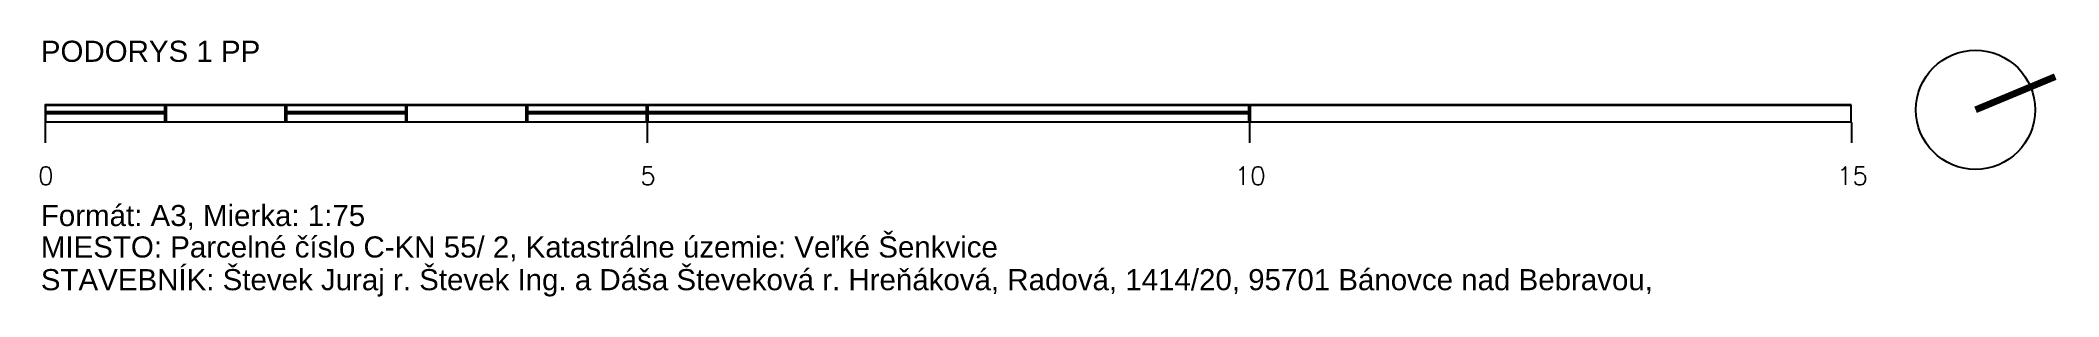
# Model space of a CAD drawing. Header units: millimetres. Extents: x 465413 to 965836, y 2516576 to 3795663.
# Drawn here: x 854380 to 871119, y 2807859 to 2809982 of the extents above; entities that cross this region are included whole.
import ezdxf
from ezdxf.enums import TextEntityAlignment as Align

# ---------------------------------------------------------------- set-up
doc = ezdxf.new("R2010")
doc.units = ezdxf.units.MM
for name, color, linetype in [('DIM_100', 64, 'Continuous'), ('MUR-POH', 64, 'Continuous'), ('TXT_50_MIESTN', 7, 'Continuous')]:
    doc.layers.add(name, color=color, linetype=linetype)
doc.styles.add('ARIAL', font='arial.ttf', dxfattribs={"height": 250})
doc.styles.add('SIMPLEX', font='SIMPLEX.SHX', dxfattribs={"width": 0.7})

msp = doc.modelspace()

# ---------------------------------------------------------------- texts
at = {"layer": 'DIM_100', "color": 1, "style": 'SIMPLEX'}
for s, p in [('0', (854425.2, 2808785)), ('5', (859419.9, 2808785)), ('10', (864414.6, 2808785)), ('15', (869409.3, 2808785))]:
    msp.add_text(s, height=150, rotation=360, dxfattribs=at).set_placement(p, align=Align.CENTER)
at = {"layer": 'TXT_50_MIESTN', "style": 'ARIAL'}
for s, p in [('PODORYS 1 PP', (854384.1, 2809804.7)), ('Formát: A3, Mierka: 1:75', (854384.1, 2808443.9)), ('MIESTO: Parcelné číslo C-KN 55/ 2, Katastrálne územie:^JVeľké Šenkvice', (854384.1, 2808183.2)), ('STAVEBNÍK: Števek Juraj r. Števek Ing. a Dáša Števeková r. Hreňáková, Radová, 1414/20, 95701 Bánovce nad Bebravou,', (854384.1, 2807912.1))]:
    msp.add_text(s, height=175, rotation=360, dxfattribs=at).set_placement(p)

# ---------------------------------------------------------------- linework, layer by layer
at = {"layer": 'MUR-POH', "flags": 128}
for points in [[(855412.4, 2809449.5), (854418.7, 2809449.5), (854418.7, 2809393.6), (855412.4, 2809393.6), (855412.4, 2809449.5), (855412.4, 2809449.5)], [(859408.1, 2809449.5), (854418.7, 2809449.5), (854418.7, 2809306.8), (859408.1, 2809306.8), (859408.1, 2809449.5), (859408.1, 2809449.5)], [(855412.4, 2809388.3), (854418.7, 2809388.3), (854418.7, 2809383.4), (855412.4, 2809383.4), (855412.4, 2809388.3), (855412.4, 2809388.3)], [(855412.4, 2809378.1), (854418.7, 2809378.1), (854418.7, 2809306.8), (855412.4, 2809306.8), (855412.4, 2809378.1), (855412.4, 2809378.1)], [(854424, 2809393.6), (855412.4, 2809393.6), (855412.4, 2809444.2), (854424, 2809444.2), (854424, 2809393.6), (854424, 2809393.6)], [(854424, 2809306.8), (859408.1, 2809306.8), (859408.1, 2809444.2), (854424, 2809444.2), (854424, 2809306.8), (854424, 2809306.8)], [(854424, 2809383.4), (855412.4, 2809383.4), (855412.4, 2809383), (854424, 2809383), (854424, 2809383.4), (854424, 2809383.4)], [(854424, 2809306.8), (855412.4, 2809306.8), (855412.4, 2809372.8), (854424, 2809372.8), (854424, 2809306.8), (854424, 2809306.8)], [(856411.3, 2809449.5), (855417.6, 2809449.5), (855417.6, 2809306.8), (856411.3, 2809306.8), (856411.3, 2809449.5), (856411.3, 2809449.5)], [(855422.9, 2809306.8), (856411.3, 2809306.8), (856411.3, 2809444.2), (855422.9, 2809444.2), (855422.9, 2809306.8), (855422.9, 2809306.8)], [(857410.2, 2809449.5), (856416.6, 2809449.5), (856416.6, 2809393.6), (857410.2, 2809393.6), (857410.2, 2809449.5), (857410.2, 2809449.5)], [(857410.2, 2809388.3), (856416.6, 2809388.3), (856416.6, 2809383.4), (857410.2, 2809383.4), (857410.2, 2809388.3), (857410.2, 2809388.3)], [(857410.2, 2809378.1), (856416.6, 2809378.1), (856416.6, 2809306.8), (857410.2, 2809306.8), (857410.2, 2809378.1), (857410.2, 2809378.1)], [(856421.9, 2809393.6), (857410.2, 2809393.6), (857410.2, 2809444.2), (856421.9, 2809444.2), (856421.9, 2809393.6), (856421.9, 2809393.6)], [(856421.9, 2809383.4), (857410.2, 2809383.4), (857410.2, 2809383), (856421.9, 2809383), (856421.9, 2809383.4), (856421.9, 2809383.4)], [(856421.9, 2809306.8), (857410.2, 2809306.8), (857410.2, 2809372.8), (856421.9, 2809372.8), (856421.9, 2809306.8), (856421.9, 2809306.8)], [(858409.2, 2809449.5), (857415.5, 2809449.5), (857415.5, 2809306.8), (858409.2, 2809306.8), (858409.2, 2809449.5), (858409.2, 2809449.5)], [(857420.8, 2809306.8), (858409.2, 2809306.8), (858409.2, 2809444.2), (857420.8, 2809444.2), (857420.8, 2809306.8), (857420.8, 2809306.8)], [(859408.1, 2809449.5), (858414.5, 2809449.5), (858414.5, 2809393.6), (859408.1, 2809393.6), (859408.1, 2809449.5), (859408.1, 2809449.5)], [(859408.1, 2809388.3), (858414.5, 2809388.3), (858414.5, 2809383.4), (859408.1, 2809383.4), (859408.1, 2809388.3), (859408.1, 2809388.3)], [(859408.1, 2809378.1), (858414.5, 2809378.1), (858414.5, 2809306.8), (859408.1, 2809306.8), (859408.1, 2809378.1), (859408.1, 2809378.1)], [(858419.8, 2809393.6), (859408.1, 2809393.6), (859408.1, 2809444.2), (858419.8, 2809444.2), (858419.8, 2809393.6), (858419.8, 2809393.6)], [(858419.8, 2809383.4), (859408.1, 2809383.4), (859408.1, 2809383), (858419.8, 2809383), (858419.8, 2809383.4), (858419.8, 2809383.4)], [(858419.8, 2809306.8), (859408.1, 2809306.8), (859408.1, 2809372.8), (858419.8, 2809372.8), (858419.8, 2809306.8), (858419.8, 2809306.8)], [(864402.8, 2809449.5), (859413.4, 2809449.5), (859413.4, 2809393.6), (864402.8, 2809393.6), (864402.8, 2809449.5), (864402.8, 2809449.5)], [(864402.8, 2809388.3), (859413.4, 2809388.3), (859413.4, 2809383.4), (864402.8, 2809383.4), (864402.8, 2809388.3), (864402.8, 2809388.3)], [(864402.8, 2809378.1), (859413.4, 2809378.1), (859413.4, 2809306.8), (864402.8, 2809306.8), (864402.8, 2809378.1), (864402.8, 2809378.1)], [(859418.7, 2809393.6), (864402.8, 2809393.6), (864402.8, 2809444.2), (859418.7, 2809444.2), (859418.7, 2809393.6), (859418.7, 2809393.6)], [(859418.7, 2809383.4), (864402.8, 2809383.4), (864402.8, 2809383), (859418.7, 2809383), (859418.7, 2809383.4), (859418.7, 2809383.4)], [(859418.7, 2809306.8), (864402.8, 2809306.8), (864402.8, 2809372.8), (859418.7, 2809372.8), (859418.7, 2809306.8), (859418.7, 2809306.8)], [(869397.6, 2809449.5), (864408.1, 2809449.5), (864408.1, 2809306.8), (869397.6, 2809306.8), (869397.6, 2809449.5), (869397.6, 2809449.5)], [(864413.4, 2809306.8), (869397.6, 2809306.8), (869397.6, 2809444.2), (864413.4, 2809444.2), (864413.4, 2809306.8), (864413.4, 2809306.8)], [(854418.7, 2809301.5), (854418.7, 2809132.4)], [(854418.7, 2809301.5), (854418.7, 2809132.4)], [(859413.4, 2809301.5), (859413.4, 2809132.4)], [(859413.4, 2809301.5), (859413.4, 2809132.4)], [(864408.1, 2809301.5), (864408.1, 2809132.4)], [(869402.8, 2809301.5), (869402.8, 2809132.4)]]:
    msp.add_lwpolyline(points, dxfattribs=at)
at = {"layer": 'TXT_50_MIESTN', "const_width": 56.2}
msp.add_lwpolyline([(870430.3, 2809407.2), (871091.3, 2809681.8)], dxfattribs=at)
at = {"layer": 'TXT_50_MIESTN'}
msp.add_circle((870430.3, 2809407.2), 494.3, dxfattribs=at)

msp.set_redraw_order([(e.dxf.handle, doc.entitydb.next_handle()) for e in msp.query("TEXT MTEXT ATTDEF DIMENSION ARC_DIMENSION")])  # texts and dimensions are drawn at this point

doc.saveas('drawing.dxf')
